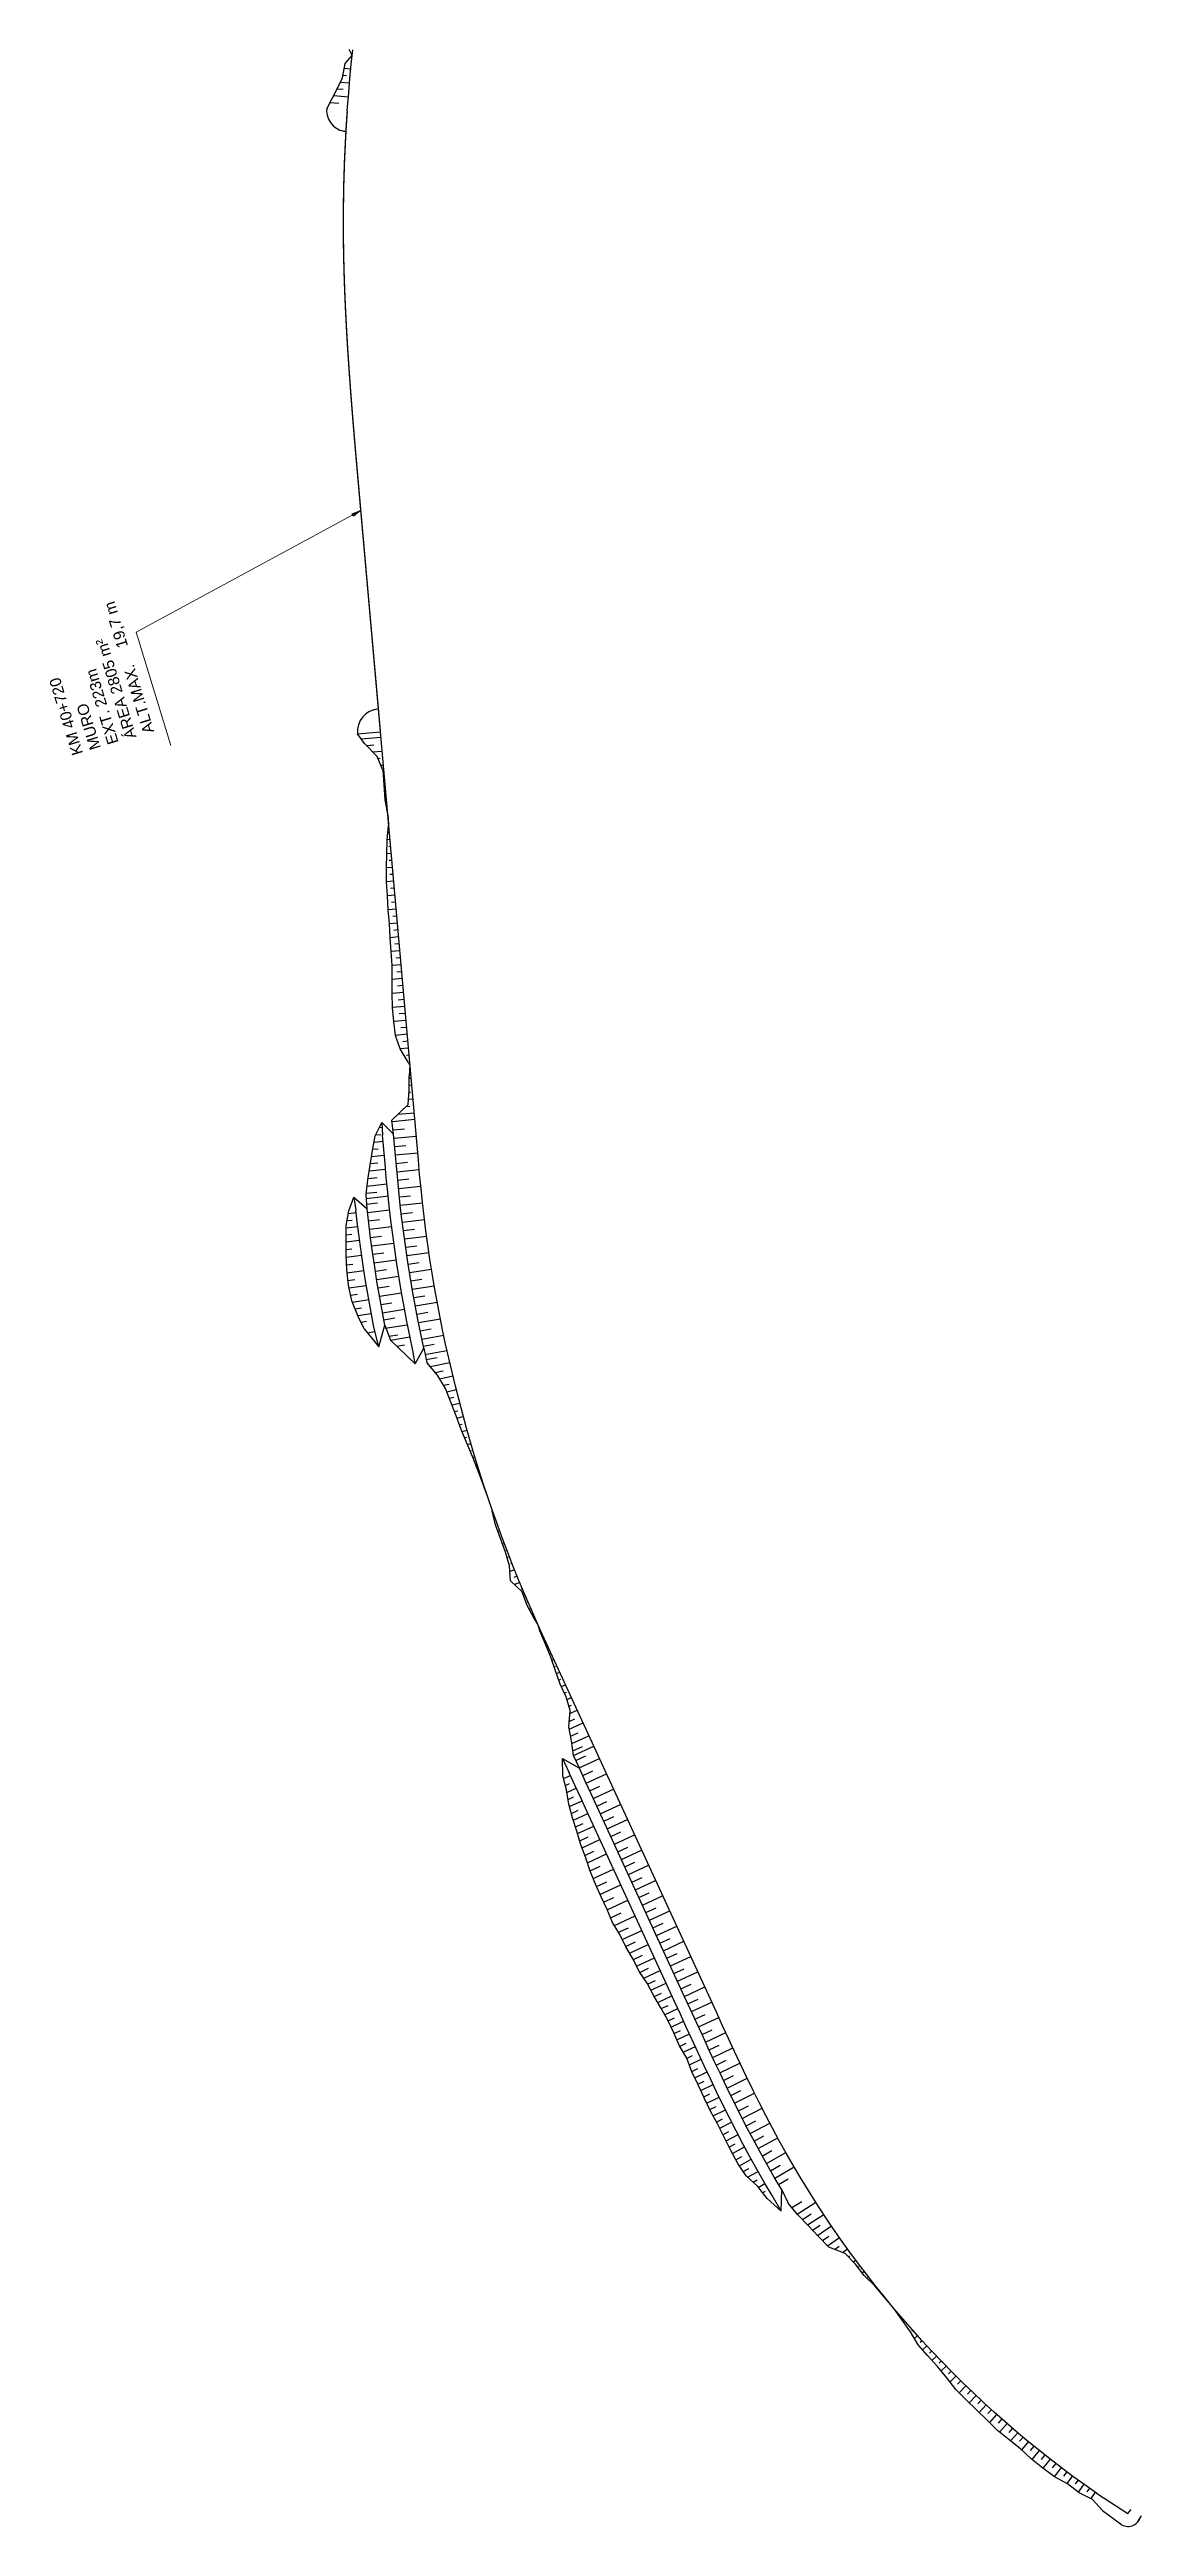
# Model space of a CAD drawing. Header units: metres. Extents: x 288738 to 324331, y 7399322 to 7465117.
# Drawn here: x 320529 to 320921, y 7424764 to 7425651 of the extents above; entities that cross this region are included whole.
import ezdxf

# ---------------------------------------------------------------- set-up
doc = ezdxf.new("R2010")
doc.units = ezdxf.units.M
doc.header["$LTSCALE"] = 10
for name, color, linetype in [('F-HZ-ATERRO-TALUDE', 110, 'Continuous'), ('F-HZ-MUROS', 210, 'Continuous'), ('F-HZ-PIANO-CORTE', 10, 'Continuous'), ('F-HZ-TALUDE', 2, 'Continuous')]:
    doc.layers.add(name, color=color, linetype=linetype)
doc.layers.add('U-HZ-TEXTO-MUROS', color=2, linetype='Continuous', lineweight=0)
doc.styles.add('ARIAL', font='arial.ttf')
doc.styles.add('DIM', font='arial.ttf', dxfattribs={"width": 0.8})
doc.dimstyles.new('U-1_2000', dxfattribs={"dimscale": 2, "dimtxt": 1.5, "dimasz": 0.75, "dimexe": 0.75, "dimexo": 0.75, "dimgap": 0.25, "dimtad": 1, "dimzin": 4, "dimtxsty": 'DIM', "dimblk": 'ARCHTICK', "dimcen": 0.7, "dimdle": 0.75, "dimclrd": 256, "dimclre": 256, "dimclrt": 256, "dimaunit": 1, "dimadec": 3, "dimazin": 2, "dimtfac": 1, "dimtofl": 0, "dimtmove": 0, "dimatfit": 3, "dimldrblk": 'CLOSEDBLANK', "dimfxl": 0, "dimtolj": 1, "dimtzin": 0, "dimlwd": -1, "dimlwe": -1, "dimarcsym": 0})

msp = doc.modelspace()

# ---------------------------------------------------------------- texts
at = {"layer": 'U-HZ-TEXTO-MUROS', "linetype": 'Continuous', "lineweight": -3, "insert": (320567.75, 7425406.991), "char_height": 4, "width": 48.55935, "attachment_point": 7, "rotation": 107.013388, "style": 'ARIAL'}
msp.add_mtext('KM 40+720\\PMURO \\PEXT. 223m\\PÁREA 2805 m²\\PALT.MAX.^I19,7 m', dxfattribs=at)

# ---------------------------------------------------------------- blocks, each defined once
blk = doc.blocks.new('_ArchTick')
at = {"color": 0, "linetype": 'ByBlock', "const_width": 0.15}
blk.add_lwpolyline([(-0.5, -0.5), (0.5, 0.5)], dxfattribs=at)

# ---------------------------------------------------------------- linework, layer by layer
at = {"layer": 'F-HZ-ATERRO-TALUDE', "linetype": 'Continuous', "lineweight": -3}
for p, q in [((320650.993, 7425373.056), (320650.914, 7425373.049)), ((320651.877, 7425363.096), (320650.296, 7425362.955)), ((320651.435, 7425368.076), (320650.433, 7425367.987)), ((320651.214, 7425370.566), (320650.944, 7425370.542)), ((320651.656, 7425365.586), (320651.01, 7425365.528)), ((320652.319, 7425358.115), (320650.174, 7425357.925)), ((320652.098, 7425360.605), (320651.167, 7425360.523)), ((320652.54, 7425355.625), (320651.366, 7425355.521)), ((320652.761, 7425353.135), (320650.212, 7425352.908)), ((320653.203, 7425348.154), (320650.541, 7425347.918)), ((320652.982, 7425350.644), (320651.679, 7425350.529)), ((320653.424, 7425345.664), (320652.05, 7425345.542)), ((320653.645, 7425343.174), (320650.809, 7425342.922)), ((320654.087, 7425338.193), (320651.23, 7425337.94)), ((320653.866, 7425340.684), (320652.443, 7425340.557)), ((320654.529, 7425333.213), (320651.554, 7425332.949)), ((320654.971, 7425328.233), (320651.906, 7425327.961)), ((320654.308, 7425335.703), (320652.85, 7425335.574)), ((320654.75, 7425330.723), (320653.24, 7425330.589)), ((320655.413, 7425323.252), (320652.191, 7425322.966)), ((320655.855, 7425318.272), (320652.243, 7425317.951)), ((320655.192, 7425325.742), (320653.62, 7425325.603)), ((320655.634, 7425320.762), (320653.926, 7425320.61)), ((320656.297, 7425313.291), (320652.219, 7425312.929)), ((320656.076, 7425315.781), (320654.154, 7425315.611)), ((320656.518, 7425310.801), (320654.393, 7425310.612)), ((320656.739, 7425308.311), (320652.316, 7425307.918)), ((320657.181, 7425303.33), (320652.86, 7425302.947)), ((320656.96, 7425305.821), (320654.774, 7425305.627)), ((320657.402, 7425300.84), (320655.279, 7425300.652)), ((320657.623, 7425298.35), (320653.451, 7425297.98)), ((320658.065, 7425293.37), (320655.108, 7425293.107)), ((320657.844, 7425295.86), (320656.062, 7425295.702)), ((320658.286, 7425290.879), (320657.422, 7425290.803)), ((320688.189, 7425127.738), (320688.12, 7425127.716)), ((320689.025, 7425125.382), (320688.653, 7425125.262)), ((320689.861, 7425123.026), (320689.558, 7425122.926)), ((320690.719, 7425120.678), (320690.078, 7425120.463)), ((320691.579, 7425118.331), (320691.246, 7425118.217)), ((320692.46, 7425115.991), (320691.785, 7425115.758)), ((320693.344, 7425113.652), (320693.003, 7425113.533)), ((320694.247, 7425111.321), (320693.409, 7425111.023)), ((320696.08, 7425106.669), (320694.427, 7425106.064)), ((320695.155, 7425108.992), (320694.64, 7425108.806)), ((320697.011, 7425104.349), (320695.803, 7425103.901)), ((320697.959, 7425102.036), (320696.046, 7425101.317)), ((320698.914, 7425099.726), (320698.48, 7425099.561)), ((320699.884, 7425097.421), (320699.316, 7425097.203)), ((320700.862, 7425095.121), (320700.524, 7425094.989)), ((320701.854, 7425092.826), (320701.261, 7425092.593)), ((320702.856, 7425090.536), (320702.665, 7425090.46)), ((320838.745, 7424834.353), (320838.363, 7424834.015)), ((320840.418, 7424832.495), (320839.269, 7424831.466)), ((320842.091, 7424830.637), (320841.326, 7424829.942)), ((320843.789, 7424828.803), (320842.213, 7424827.352)), ((320845.488, 7424826.968), (320844.679, 7424826.214)), ((320847.209, 7424825.156), (320845.569, 7424823.603)), ((320848.934, 7424823.346), (320848.102, 7424822.548)), ((320850.679, 7424821.556), (320848.877, 7424819.803)), ((320852.428, 7424819.77), (320851.447, 7424818.802)), ((320854.196, 7424818.002), (320852.029, 7424815.836)), ((320855.971, 7424816.241), (320854.779, 7424815.033)), ((320857.761, 7424814.497), (320855.304, 7424811.973)), ((320859.56, 7424812.76), (320858.329, 7424811.479)), ((320861.373, 7424811.039), (320858.903, 7424808.433)), ((320863.196, 7424809.329), (320861.956, 7424808.002)), ((320865.032, 7424807.631), (320862.533, 7424804.922)), ((320866.878, 7424805.946), (320865.617, 7424804.56)), ((320868.735, 7424804.272), (320866.163, 7424801.406)), ((320870.606, 7424802.613), (320869.279, 7424801.114)), ((320872.484, 7424800.964), (320869.81, 7424797.901)), ((320874.377, 7424799.331), (320873.083, 7424797.828)), ((320876.277, 7424797.706), (320873.763, 7424794.746)), ((320878.193, 7424796.1), (320876.963, 7424794.632)), ((320880.113, 7424794.499), (320877.677, 7424791.551)), ((320882.052, 7424792.92), (320880.789, 7424791.371)), ((320883.993, 7424791.345), (320881.392, 7424788.109)), ((320885.953, 7424789.793), (320884.658, 7424788.16)), ((320887.914, 7424788.243), (320885.338, 7424784.947)), ((320889.896, 7424786.719), (320888.628, 7424785.073)), ((320891.877, 7424785.195), (320889.38, 7424781.909)), ((320893.88, 7424783.698), (320892.752, 7424782.193)), ((320895.883, 7424782.202), (320893.872, 7424779.48)), ((320897.904, 7424780.731), (320896.899, 7424779.35)), ((320899.928, 7424779.263), (320897.89, 7424776.424)), ((320901.968, 7424777.818), (320901.053, 7424776.525)), ((320904.012, 7424776.379), (320902.438, 7424774.123))]:
    msp.add_line(p, q, dxfattribs=at)
at = {"layer": 'F-HZ-MUROS', "const_width": 0.5}
msp.add_lwpolyline([(320648.01, 7425406.67), (320640.496, 7425491.344, -0.0003145), (320639.324, 7425504.643, -0.0006289), (320638.748, 7425511.32, -0.0012577), (320637.83, 7425522.461, -0.001572), (320637.144, 7425531.411, -0.0021996), (320636.4, 7425542.171, -0.0025126), (320635.836, 7425551.628, -0.0031354), (320635.322, 7425562.257, -0.0034444), (320634.98, 7425571.971, -0.0040545), (320634.767, 7425582.548, -0.0043544), (320634.734, 7425592.431, -0.0130348), (320635.626, 7425620.763, -0.0036488), (320636.162, 7425629.027, -0.0036488)], format="xyb", dxfattribs=at)
at = {"layer": 'F-HZ-PIANO-CORTE'}
for p, q in [((320633.71, 7425639.281), (320636.967, 7425638.995)), ((320634.618, 7425641.72), (320635.904, 7425641.603)), ((320635.048, 7425644.2), (320637.424, 7425643.974)), ((320630.02, 7425632.002), (320633.185, 7425631.761)), ((320631.289, 7425634.434), (320636.547, 7425634.012)), ((320632.523, 7425636.86), (320634.637, 7425636.682)), ((320639.802, 7425405.942), (320648.01, 7425406.67)), ((320641.134, 7425404.102), (320648.183, 7425404.728)), ((320642.988, 7425401.757), (320645.696, 7425401.997)), ((320645.213, 7425399.444), (320648.625, 7425399.747)), ((320647.109, 7425397.103), (320647.977, 7425397.18)), ((320648.168, 7425394.687), (320649.067, 7425394.767)), ((320649.651, 7425382.27), (320649.911, 7425382.293)), ((320650.095, 7425379.799), (320650.392, 7425379.826)), ((320658.063, 7425275.091), (320659.674, 7425275.237)), ((320658.251, 7425277.619), (320658.852, 7425277.673)), ((320658.324, 7425280.136), (320659.232, 7425280.217)), ((320658.354, 7425282.649), (320658.682, 7425282.678)), ((320647.596, 7425264.977), (320648.597, 7425265.073)), ((320652.359, 7425267.165), (320660.322, 7425267.929)), ((320654.292, 7425269.719), (320660.116, 7425270.256)), ((320657.166, 7425272.497), (320658.531, 7425272.622)), ((320645.243, 7425257.196), (320647.219, 7425257.39)), ((320645.737, 7425259.761), (320648.973, 7425260.073)), ((320646.335, 7425262.338), (320648.123, 7425262.513)), ((320652.626, 7425264.163), (320656.607, 7425264.552)), ((320652.892, 7425261.16), (320660.856, 7425261.924)), ((320653.159, 7425258.158), (320657.14, 7425258.547)), ((320644.029, 7425249.513), (320649.859, 7425250.112)), ((320644.44, 7425252.078), (320647.038, 7425252.34)), ((320644.833, 7425254.637), (320649.415, 7425255.092)), ((320653.425, 7425255.155), (320661.386, 7425255.948)), ((320653.692, 7425252.151), (320657.672, 7425252.555)), ((320653.96, 7425249.146), (320661.917, 7425249.971)), ((320642.949, 7425241.452), (320646.77, 7425241.869)), ((320642.995, 7425239.551), (320650.942, 7425240.47)), ((320643.244, 7425244.015), (320650.351, 7425244.775)), ((320643.583, 7425246.76), (320646.84, 7425247.101)), ((320654.237, 7425246.139), (320658.215, 7425246.562)), ((320654.527, 7425243.133), (320662.48, 7425243.998)), ((320654.839, 7425240.127), (320658.815, 7425240.571)), ((320635.694, 7425229.069), (320639.939, 7425229.579)), ((320636.116, 7425231.647), (320637.879, 7425231.854)), ((320636.555, 7425234.223), (320639.353, 7425234.545)), ((320643.003, 7425237.594), (320646.975, 7425238.066)), ((320643.375, 7425234.591), (320651.322, 7425235.51)), ((320643.726, 7425231.587), (320647.698, 7425232.058)), ((320644.098, 7425228.584), (320652.039, 7425229.553)), ((320655.161, 7425237.122), (320663.109, 7425238.031)), ((320655.512, 7425234.118), (320659.484, 7425234.584)), ((320655.873, 7425231.114), (320663.815, 7425232.073)), ((320635.739, 7425221.293), (320637.73, 7425221.55)), ((320635.742, 7425224.011), (320640.573, 7425224.62)), ((320635.761, 7425226.546), (320637.788, 7425226.796)), ((320644.479, 7425225.581), (320648.448, 7425226.079)), ((320644.889, 7425222.581), (320652.823, 7425223.604)), ((320656.254, 7425228.111), (320660.223, 7425228.604)), ((320656.654, 7425225.109), (320664.59, 7425226.123)), ((320657.066, 7425222.107), (320661.032, 7425222.629)), ((320635.775, 7425218.576), (320641.305, 7425219.309)), ((320635.934, 7425215.772), (320638.086, 7425216.065)), ((320636.13, 7425212.97), (320642.123, 7425213.808)), ((320645.308, 7425219.58), (320649.273, 7425220.107)), ((320645.75, 7425216.581), (320653.676, 7425217.665)), ((320646.207, 7425213.584), (320650.168, 7425214.142)), ((320657.506, 7425219.108), (320665.434, 7425220.183)), ((320657.956, 7425216.109), (320661.917, 7425216.663)), ((320658.429, 7425213.113), (320666.347, 7425214.253)), ((320636.376, 7425210.239), (320638.916, 7425210.603)), ((320636.761, 7425207.526), (320642.978, 7425208.442)), ((320637.357, 7425204.988), (320639.872, 7425205.368)), ((320638.021, 7425202.462), (320643.837, 7425203.364)), ((320646.68, 7425210.587), (320654.597, 7425211.736)), ((320647.175, 7425207.593), (320651.131, 7425208.185)), ((320647.679, 7425204.6), (320655.586, 7425205.819)), ((320658.917, 7425210.117), (320662.874, 7425210.705)), ((320659.421, 7425207.123), (320667.329, 7425208.334)), ((320659.949, 7425204.132), (320663.9, 7425204.756)), ((320638.958, 7425200.057), (320641.239, 7425200.42)), ((320639.893, 7425197.656), (320644.718, 7425198.442)), ((320641.035, 7425195.292), (320642.991, 7425195.619)), ((320648.212, 7425201.61), (320652.163, 7425202.237)), ((320648.754, 7425198.62), (320656.649, 7425199.914)), ((320649.224, 7425196.131), (320653.168, 7425196.794)), ((320649.727, 7425193.137), (320657.634, 7425194.356)), ((320660.486, 7425201.141), (320668.382, 7425202.427)), ((320661.051, 7425198.154), (320664.996, 7425198.817)), ((320661.628, 7425195.168), (320669.51, 7425196.534)), ((320643.38, 7425191.513), (320645.886, 7425191.902)), ((320651.054, 7425190.273), (320654.211, 7425190.775)), ((320651.591, 7425188.834), (320658.565, 7425190.099)), ((320653.858, 7425186.681), (320656.651, 7425187.201)), ((320662.224, 7425192.184), (320666.161, 7425192.888)), ((320662.84, 7425189.203), (320670.707, 7425190.655)), ((320663.362, 7425186.72), (320667.292, 7425187.464)), ((320663.938, 7425183.734), (320671.821, 7425185.1)), ((320664.446, 7425181.922), (320668.383, 7425182.626)), ((320665.845, 7425179.456), (320672.853, 7425180.888)), ((320667.688, 7425177.253), (320670.553, 7425177.853)), ((320669.259, 7425175.005), (320673.998, 7425176.021)), ((320670.61, 7425172.718), (320672.599, 7425173.155)), ((320671.766, 7425170.396), (320675.191, 7425171.165)), ((320672.714, 7425168.032), (320674.26, 7425168.387)), ((320673.637, 7425165.666), (320676.432, 7425166.322)), ((320674.526, 7425163.294), (320675.799, 7425163.6)), ((320675.409, 7425160.925), (320677.721, 7425161.491)), ((320676.282, 7425158.555), (320677.334, 7425158.818)), ((320677.187, 7425156.195), (320679.058, 7425156.673)), ((320678.179, 7425153.861), (320678.963, 7425154.066)), ((320679.17, 7425151.531), (320680.443, 7425151.868)), ((320680.167, 7425149.205), (320680.662, 7425149.339)), ((320681.15, 7425146.878), (320681.874, 7425147.078)), ((320682.052, 7425144.532), (320682.333, 7425144.611)), ((320682.951, 7425142.187), (320683.354, 7425142.302)), ((320683.81, 7425139.832), (320683.964, 7425139.876)), ((320684.669, 7425137.478), (320684.88, 7425137.54)), ((320684.807, 7425137.099), (320684.907, 7425137.128)), ((320685.664, 7425134.746), (320685.794, 7425134.785)), ((320705.685, 7425083.509), (320705.962, 7425083.622)), ((320706.679, 7425081.216), (320706.843, 7425081.283)), ((320707.636, 7425078.907), (320708.052, 7425079.08)), ((320708.555, 7425076.581), (320708.827, 7425076.695)), ((320709.427, 7425074.235), (320710.144, 7425074.539)), ((320710.243, 7425071.864), (320710.717, 7425072.066)), ((320711.08, 7425069.501), (320712.237, 7425069.998)), ((320711.945, 7425067.148), (320712.614, 7425067.438)), ((320712.88, 7425064.825), (320714.33, 7425065.457)), ((320713.917, 7425062.547), (320714.647, 7425062.867)), ((320714.832, 7425060.215), (320716.423, 7425060.916)), ((320715.546, 7425057.793), (320716.507, 7425058.219)), ((320715.654, 7425052.356), (320717.608, 7425053.23)), ((320715.913, 7425055.216), (320718.515, 7425056.375)), ((320715.646, 7425049.605), (320720.608, 7425051.834)), ((320716.14, 7425047.049), (320718.902, 7425048.295)), ((320716.588, 7425044.471), (320722.721, 7425047.248)), ((320716.942, 7425041.878), (320720.355, 7425043.427)), ((320717.18, 7425040.133), (320724.447, 7425043.479)), ((320717.989, 7425038.402), (320721.622, 7425040.076)), ((320719.245, 7425035.677), (320726.511, 7425039.025)), ((320720.501, 7425032.953), (320724.137, 7425034.62)), ((320713.649, 7425031.919), (320716.063, 7425033.024)), ((320714.27, 7425029.452), (320715.69, 7425030.103)), ((320714.823, 7425026.952), (320718.156, 7425028.483)), ((320721.759, 7425030.223), (320729.028, 7425033.562)), ((320723.016, 7425027.494), (320726.65, 7425029.166)), ((320724.273, 7425024.766), (320731.54, 7425028.113)), ((320715.26, 7425024.4), (320717.231, 7425025.306)), ((320715.777, 7425021.884), (320720.248, 7425023.942)), ((320716.438, 7425019.434), (320718.866, 7425020.553)), ((320717.134, 7425017.002), (320722.341, 7425019.401)), ((320725.529, 7425022.04), (320729.162, 7425023.714)), ((320726.785, 7425019.315), (320734.051, 7425022.664)), ((320728.041, 7425016.591), (320731.674, 7425018.265)), ((320729.296, 7425013.866), (320736.562, 7425017.214)), ((320717.893, 7425014.599), (320720.64, 7425015.865)), ((320718.637, 7425012.189), (320724.434, 7425014.86)), ((320719.397, 7425009.617), (320722.471, 7425011.033)), ((320720.227, 7425007.076), (320726.656, 7425010.039)), ((320730.552, 7425011.141), (320734.185, 7425012.816)), ((320731.808, 7425008.417), (320739.073, 7425011.765)), ((320721.205, 7425004.405), (320724.524, 7425005.934)), ((320722.162, 7425001.723), (320729.03, 7425004.888)), ((320723.162, 7424998.879), (320726.724, 7425000.521)), ((320724.273, 7424996.086), (320731.542, 7424999.436)), ((320733.063, 7425005.692), (320736.696, 7425007.366)), ((320734.319, 7425002.968), (320741.584, 7425006.316)), ((320735.574, 7425000.243), (320739.207, 7425001.917)), ((320736.83, 7424997.518), (320744.096, 7425000.867)), ((320725.442, 7424993.238), (320729.136, 7424994.94)), ((320726.667, 7424990.416), (320734.117, 7424993.849)), ((320738.086, 7424994.794), (320741.718, 7424996.468)), ((320739.341, 7424992.069), (320746.607, 7424995.418)), ((320740.597, 7424989.345), (320744.23, 7424991.019)), ((320727.957, 7424987.647), (320731.676, 7424989.361)), ((320729.276, 7424984.891), (320736.674, 7424988.3)), ((320730.461, 7424982.066), (320734.208, 7424983.793)), ((320731.822, 7424979.322), (320739.237, 7424982.739)), ((320741.853, 7424986.62), (320749.118, 7424989.968)), ((320743.108, 7424983.895), (320746.741, 7424985.57)), ((320744.364, 7424981.171), (320751.629, 7424984.519)), ((320733.339, 7424976.847), (320736.891, 7424978.484)), ((320734.669, 7424974.286), (320741.65, 7424977.503)), ((320735.864, 7424971.798), (320739.335, 7424973.398)), ((320737.276, 7424969.41), (320743.96, 7424972.49)), ((320745.619, 7424978.446), (320749.252, 7424980.12)), ((320746.875, 7424975.722), (320754.141, 7424979.07)), ((320748.131, 7424972.997), (320751.763, 7424974.671)), ((320749.386, 7424970.272), (320756.652, 7424973.621)), ((320738.629, 7424967.126), (320741.847, 7424968.609)), ((320739.775, 7424964.747), (320746.17, 7424967.694)), ((320740.905, 7424962.515), (320744.061, 7424963.969)), ((320750.642, 7424967.548), (320754.275, 7424969.222)), ((320751.897, 7424964.823), (320759.163, 7424968.172)), ((320753.153, 7424962.099), (320756.786, 7424963.773)), ((320742.335, 7424960.421), (320748.263, 7424963.153)), ((320743.733, 7424958.313), (320746.521, 7424959.598)), ((320744.902, 7424956.099), (320750.355, 7424958.612)), ((320746.083, 7424953.89), (320748.742, 7424955.116)), ((320754.409, 7424959.374), (320761.674, 7424962.722)), ((320755.664, 7424956.649), (320759.297, 7424958.323)), ((320756.921, 7424953.922), (320764.185, 7424957.273)), ((320747.342, 7424951.717), (320752.448, 7424954.071)), ((320748.597, 7424949.541), (320751.046, 7424950.671)), ((320749.823, 7424947.35), (320754.541, 7424949.53)), ((320751.034, 7424945.152), (320753.31, 7424946.206)), ((320758.179, 7424951.193), (320761.81, 7424952.871)), ((320759.437, 7424948.462), (320766.697, 7424951.824)), ((320760.697, 7424945.729), (320764.325, 7424947.414)), ((320761.958, 7424942.994), (320769.208, 7424946.375)), ((320752.13, 7424942.899), (320756.634, 7424944.989)), ((320753.215, 7424940.641), (320755.448, 7424941.68)), ((320754.189, 7424938.329), (320758.727, 7424940.448)), ((320755.184, 7424936.026), (320757.479, 7424937.102)), ((320763.221, 7424940.256), (320766.843, 7424941.954)), ((320764.488, 7424937.518), (320771.725, 7424940.928)), ((320756.521, 7424933.882), (320760.825, 7424935.91)), ((320757.848, 7424931.734), (320759.861, 7424932.687)), ((320758.697, 7424929.359), (320762.932, 7424931.375)), ((320759.547, 7424926.982), (320761.768, 7424928.046)), ((320765.758, 7424934.779), (320769.372, 7424936.493)), ((320767.035, 7424932.04), (320774.254, 7424935.487)), ((320768.32, 7424929.303), (320771.924, 7424931.037)), ((320769.61, 7424926.565), (320776.808, 7424930.058)), ((320760.641, 7424924.72), (320765.055, 7424926.848)), ((320761.743, 7424922.461), (320763.932, 7424923.524)), ((320762.804, 7424920.181), (320767.199, 7424922.332)), ((320770.915, 7424923.832), (320774.508, 7424925.591)), ((320772.227, 7424921.099), (320779.397, 7424924.646)), ((320773.555, 7424918.372), (320777.133, 7424920.16)), ((320774.895, 7424915.648), (320782.035, 7424919.256)), ((320763.863, 7424917.899), (320766.071, 7424918.988)), ((320764.959, 7424915.633), (320769.371, 7424917.828)), ((320766.062, 7424913.37), (320768.264, 7424914.475)), ((320767.238, 7424911.143), (320771.576, 7424913.34)), ((320776.249, 7424912.928), (320779.81, 7424914.749)), ((320777.623, 7424910.216), (320784.727, 7424913.895)), ((320768.436, 7424908.927), (320770.563, 7424910.014)), ((320769.595, 7424906.69), (320773.819, 7424908.872)), ((320770.737, 7424904.443), (320772.846, 7424905.544)), ((320771.866, 7424902.188), (320776.105, 7424904.425)), ((320779.006, 7424907.506), (320782.549, 7424909.364)), ((320780.42, 7424904.809), (320787.483, 7424908.565)), ((320781.845, 7424902.116), (320785.366, 7424904.015)), ((320783.294, 7424899.433), (320790.312, 7424903.274)), ((320772.988, 7424899.928), (320775.127, 7424901.069)), ((320774.138, 7424897.681), (320778.44, 7424900.004)), ((320775.317, 7424895.448), (320777.472, 7424896.626)), ((320776.586, 7424893.264), (320780.828, 7424895.611)), ((320784.767, 7424896.76), (320788.263, 7424898.703)), ((320786.255, 7424894.093), (320793.221, 7424898.027)), ((320787.776, 7424891.443), (320791.246, 7424893.434)), ((320789.309, 7424888.798), (320796.219, 7424892.829)), ((320778.001, 7424891.162), (320780.024, 7424892.295)), ((320779.554, 7424889.139), (320783.272, 7424891.249)), ((320781.487, 7424887.339), (320783.004, 7424888.211)), ((320783.366, 7424885.516), (320785.772, 7424886.919)), ((320784.935, 7424883.52), (320785.993, 7424884.146)), ((320790.613, 7424886.606), (320794.055, 7424888.644)), ((320795.422, 7424878.314), (320798.914, 7424880.499)), ((320797.348, 7424875.962), (320803.985, 7424880.192)), ((320799.193, 7424874.014), (320802.294, 7424876.021)), ((320801.052, 7424872.083), (320806.808, 7424875.865)), ((320802.816, 7424870.198), (320805.509, 7424871.994)), ((320804.573, 7424868.316), (320809.598, 7424871.717)), ((320806.362, 7424866.461), (320808.69, 7424868.06)), ((320808.156, 7424864.618), (320812.444, 7424867.606)), ((320810.692, 7424863.305), (320812.291, 7424864.436)), ((320813.488, 7424862.201), (320815.345, 7424863.533)), ((320815.612, 7424860.636), (320816.215, 7424861.074)), ((320817.375, 7424858.817), (320818.301, 7424859.5)), ((320819.013, 7424856.91), (320819.406, 7424857.205)), ((320820.556, 7424854.935), (320821.311, 7424855.508)), ((320822.225, 7424853.057), (320822.53, 7424853.292)), ((320824.025, 7424851.283), (320824.374, 7424851.556)), ((320832.219, 7424841.824), (320832.239, 7424841.841)), ((320833.791, 7424839.879), (320833.878, 7424839.953))]:
    msp.add_line(p, q, dxfattribs=at)
at = {"layer": 'F-HZ-TALUDE'}
for p, q in [((320832.083, 7424842.063), (320825.085, 7424850.239)), ((320837.899, 7424833.818), (320832.083, 7424842.063))]:
    msp.add_line(p, q, dxfattribs=at)
for points in [[(320635.343, 7425645.907), (320637.901, 7425648.8), (320636.866, 7425650.917)], [(320648.929, 7425392.952), (320649.651, 7425382.27), (320650.74, 7425375.914), (320650.914, 7425373.049)], [(320658.009, 7425288.345), (320658.607, 7425287.258), (320658.362, 7425283.351)], [(320646.166, 7425261.984), (320648.482, 7425266.832), (320648.781, 7425262.233)], [(320648.482, 7425266.832), (320652.763, 7425262.612)], [(320652.763, 7425262.612), (320652.135, 7425267.636)], [(320636.708, 7425235.116), (320638.537, 7425240.05), (320639.252, 7425235.407)], [(320638.537, 7425240.05), (320643.227, 7425235.861), (320642.902, 7425241.041)], [(320647.513, 7425186.477), (320649.588, 7425194.205), (320651.591, 7425188.834), (320660.522, 7425180.354), (320659.594, 7425185.206)], [(320642.209, 7425192.94), (320647.513, 7425186.477), (320645.645, 7425193.529)], [(320660.522, 7425180.354), (320663.523, 7425185.956), (320664.696, 7425180.829)], [(320705.148, 7425084.746), (320704.354, 7425087.175), (320703.02, 7425089.392)], [(320713.2, 7425039.119), (320719.3, 7425035.558), (320717.18, 7425040.133)], [(320713.411, 7425032.864), (320713.2, 7425039.119), (320715.663, 7425033.894)], [(320791.52, 7424877.07), (320791.76, 7424884.679), (320794.123, 7424879.901)], [(320786.502, 7424881.527), (320791.52, 7424877.07), (320788.329, 7424882.622)], [(320904.543, 7424776.004), (320915.785, 7424768.718), (320916.96, 7424770.263)], [(320906.691, 7424769.899), (320913.421, 7424764.789)], [(320919.206, 7424765.665), (320920.625, 7424767.89)]]:
    msp.add_lwpolyline(points, dxfattribs=at)
at = {"layer": 'F-HZ-TALUDE', "linetype": 'Continuous', "lineweight": -3}
for points in [[(320636.162, 7425629.027), (320636.257, 7425630.317), (320636.66, 7425635.452), (320637.103, 7425640.576), (320637.585, 7425645.688), (320638.103, 7425650.787)], [(320628.772, 7425629.559), (320629.405, 7425630.825), (320632.021, 7425635.835), (320634.461, 7425640.815), (320635.343, 7425645.907)], [(320648.929, 7425392.952), (320646.811, 7425397.783), (320642.361, 7425402.408), (320639.802, 7425405.942)], [(320683.302, 7425142.461), (320681.775, 7425147.399), (320680.298, 7425152.353), (320678.871, 7425157.323), (320677.495, 7425162.31), (320676.17, 7425167.311), (320674.896, 7425172.326), (320673.673, 7425177.356), (320672.501, 7425182.399), (320671.381, 7425187.456), (320670.314, 7425192.518), (320669.3, 7425197.584), (320668.339, 7425202.652), (320667.432, 7425207.722), (320666.578, 7425212.793), (320665.776, 7425217.864), (320665.028, 7425222.934), (320664.332, 7425228.003), (320663.688, 7425233.069), (320663.097, 7425238.132), (320662.558, 7425243.192), (320662.071, 7425248.248), (320661.621, 7425253.298), (320648.01, 7425406.67)], [(320658.009, 7425288.345), (320655.108, 7425293.107), (320653.451, 7425297.98), (320652.86, 7425302.947), (320652.316, 7425307.918), (320652.219, 7425312.929), (320652.243, 7425317.951), (320652.191, 7425322.966), (320651.906, 7425327.961), (320651.554, 7425332.949), (320651.23, 7425337.94), (320650.809, 7425342.922), (320650.541, 7425347.918), (320650.212, 7425352.908), (320650.174, 7425357.925), (320650.296, 7425362.955), (320650.433, 7425367.987), (320650.914, 7425373.049)], [(320652.135, 7425267.636), (320657.926, 7425273.231), (320658.302, 7425278.311), (320658.362, 7425283.351)], [(320642.902, 7425241.041), (320643.507, 7425246.297), (320644.359, 7425251.549), (320645.161, 7425256.77), (320646.166, 7425261.984)], [(320659.594, 7425185.206), (320658.505, 7425190.382), (320657.473, 7425195.556), (320656.495, 7425200.728), (320655.572, 7425205.895), (320654.704, 7425211.058), (320653.89, 7425216.215), (320653.131, 7425221.365), (320652.425, 7425226.508), (320651.773, 7425231.643), (320651.175, 7425236.77), (320650.629, 7425241.887), (320650.137, 7425246.994), (320649.682, 7425252.089), (320649.231, 7425257.169), (320648.781, 7425262.233)], [(320663.523, 7425185.956), (320662.442, 7425191.094), (320661.415, 7425196.232), (320660.443, 7425201.369), (320659.525, 7425206.504), (320658.662, 7425211.636), (320657.852, 7425216.764), (320657.096, 7425221.888), (320656.394, 7425227.006), (320655.745, 7425232.118), (320655.149, 7425237.224), (320654.606, 7425242.322), (320654.115, 7425247.412), (320653.662, 7425252.492), (320653.212, 7425257.559), (320652.763, 7425262.612)], [(320642.209, 7425192.94), (320640.027, 7425197.312), (320637.843, 7425202.92), (320636.532, 7425208.503), (320636.031, 7425214.075), (320635.737, 7425219.245), (320635.742, 7425224.448), (320635.789, 7425229.731), (320636.708, 7425235.116)], [(320645.645, 7425193.529), (320644.65, 7425198.803), (320643.712, 7425204.068), (320642.83, 7425209.322), (320642.004, 7425214.566), (320641.234, 7425219.796), (320640.519, 7425225.014), (320639.858, 7425230.218), (320639.252, 7425235.407)], [(320649.588, 7425194.205), (320648.598, 7425199.445), (320647.665, 7425204.677), (320646.788, 7425209.901), (320645.966, 7425215.115), (320645.199, 7425220.319), (320644.487, 7425225.512), (320643.83, 7425230.693), (320643.227, 7425235.861)], [(320686.44, 7425132.617), (320684.669, 7425137.478), (320682.894, 7425142.344), (320681.029, 7425147.193), (320678.969, 7425152.001), (320676.919, 7425156.828), (320675.113, 7425161.73), (320673.273, 7425166.637), (320671.312, 7425171.53), (320668.515, 7425176.264), (320664.696, 7425180.829)], [(320825.281, 7424850.393), (320822.083, 7424854.489), (320818.942, 7424858.63), (320815.86, 7424862.814), (320812.836, 7424867.042), (320809.871, 7424871.312), (320806.967, 7424875.623), (320804.123, 7424879.974), (320801.34, 7424884.365), (320798.621, 7424888.792), (320795.97, 7424893.247), (320793.387, 7424897.729), (320790.872, 7424902.236), (320788.425, 7424906.767), (320786.04, 7424911.318), (320783.712, 7424915.885), (320781.435, 7424920.463), (320779.201, 7424925.049), (320777.005, 7424929.64), (320774.84, 7424934.232), (320772.699, 7424938.822), (320770.578, 7424943.407), (320768.466, 7424947.984), (320707.528, 7425080.216), (320705.399, 7425084.848), (320703.306, 7425089.506), (320701.257, 7425094.192), (320699.252, 7425098.907), (320697.293, 7425103.649), (320695.378, 7425108.419), (320693.509, 7425113.216), (320691.685, 7425118.04), (320689.91, 7425122.887), (320688.184, 7425127.753), (320686.507, 7425132.637), (320684.88, 7425137.54), (320683.302, 7425142.461)], [(320703.02, 7425089.392), (320700.537, 7425093.911), (320698.754, 7425098.716), (320694.645, 7425102.663), (320694.301, 7425108.028), (320692.827, 7425112.976), (320691.016, 7425117.812), (320689.292, 7425122.683), (320688.047, 7425127.709)], [(320717.18, 7425040.133), (320716.467, 7425045.356), (320715.482, 7425050.459), (320716.005, 7425056.235), (320714.561, 7425061.132), (320712.461, 7425065.746), (320710.706, 7425070.518), (320709.047, 7425075.336), (320707.176, 7425080.07), (320705.148, 7425084.746)], [(320791.76, 7424884.679), (320789.056, 7424889.224), (320786.424, 7424893.79), (320783.864, 7424898.378), (320781.377, 7424902.983), (320778.955, 7424907.603), (320776.595, 7424912.233), (320774.288, 7424916.869), (320772.028, 7424921.507), (320769.809, 7424926.143), (320767.625, 7424930.775), (320765.469, 7424935.398), (320763.334, 7424940.011), (320761.213, 7424944.609), (320759.101, 7424949.191), (320756.998, 7424953.756), (320723.507, 7425026.429), (320721.406, 7425030.988), (320719.3, 7425035.558)], [(320786.502, 7424881.527), (320783.152, 7424885.788), (320779.042, 7424889.615), (320776.043, 7424894.071), (320773.556, 7424898.784), (320771.198, 7424903.535), (320768.808, 7424908.238), (320766.312, 7424912.858), (320764.023, 7424917.553), (320761.837, 7424922.268), (320759.571, 7424926.915), (320757.831, 7424931.782), (320755.105, 7424936.153), (320753.128, 7424940.848), (320750.912, 7424945.402), (320748.446, 7424949.812), (320745.923, 7424954.166), (320743.584, 7424958.594), (320740.723, 7424962.781), (320738.552, 7424967.286), (320735.961, 7424971.597), (320733.795, 7424976.104), (320731.162, 7424980.396), (320729.226, 7424985.009), (320727.058, 7424989.516), (320725.066, 7424994.103), (320723.206, 7424998.752), (320721.541, 7425003.489), (320719.816, 7425008.2), (320718.384, 7425013.046), (320716.865, 7425017.852), (320715.54, 7425022.762), (320714.662, 7425027.892), (320713.411, 7425032.864)], [(320788.329, 7424882.622), (320785.598, 7424887.212), (320782.942, 7424891.821), (320780.36, 7424896.448), (320777.852, 7424901.091), (320775.413, 7424905.745), (320773.036, 7424910.407), (320770.714, 7424915.072), (320768.442, 7424919.735), (320766.212, 7424924.395), (320764.018, 7424929.046), (320761.854, 7424933.687), (320759.712, 7424938.313), (320757.586, 7424942.922), (320755.471, 7424947.511), (320753.365, 7424952.081), (320721.971, 7425020.205), (320719.874, 7425024.756), (320717.771, 7425029.319), (320715.663, 7425033.894)], [(320825.085, 7424850.239), (320821.345, 7424853.925), (320818.137, 7424858.032), (320814.47, 7424861.813), (320808.648, 7424864.112), (320804.916, 7424867.948), (320801.26, 7424871.866), (320797.516, 7424875.757), (320794.123, 7424879.901)], [(320904.543, 7424776.004), (320900.297, 7424778.995), (320896.093, 7424782.045), (320891.931, 7424785.153), (320887.814, 7424788.32), (320883.742, 7424791.544), (320879.715, 7424794.824), (320875.734, 7424798.161), (320871.8, 7424801.553), (320867.914, 7424805.001), (320864.077, 7424808.502), (320860.289, 7424812.057), (320856.551, 7424815.665), (320852.864, 7424819.325), (320849.229, 7424823.036), (320845.645, 7424826.798), (320842.115, 7424830.61), (320838.638, 7424834.471), (320835.216, 7424838.381), (320831.849, 7424842.338), (320828.537, 7424846.343), (320825.281, 7424850.393)], [(320906.691, 7424769.899), (320903.035, 7424773.835), (320898.254, 7424776.142), (320894.107, 7424779.353), (320889.436, 7424781.868), (320885.236, 7424785.023), (320881.14, 7424788.312), (320877.297, 7424791.907), (320873.204, 7424795.195), (320869.095, 7424798.471), (320865.378, 7424802.192), (320861.591, 7424805.825), (320857.826, 7424809.479), (320854.097, 7424813.167), (320850.861, 7424817.344), (320847.562, 7424821.434), (320844.025, 7424825.284), (320840.58, 7424829.215), (320837.899, 7424833.818)]]:
    msp.add_lwpolyline(points, dxfattribs=at)
at = {"layer": 'F-HZ-TALUDE'}
for centre, radius, start, end in [((320636.162, 7425629.027), 7.409, 175.881319, 266.242234), ((320648.01, 7425406.67), 8.241, 95.071433, 185.071433), ((320915.785, 7424768.718), 4.586, 226.609123, 336.67213)]:
    msp.add_arc(centre, radius, start, end, dxfattribs=at)

msp.set_redraw_order([(e.dxf.handle, doc.entitydb.next_handle()) for e in msp.query("TEXT MTEXT ATTDEF DIMENSION ARC_DIMENSION")])  # texts and dimensions are drawn at this point

# ---------------------------------------------------------------- leaders
at = {"layer": 'U-HZ-TEXTO-MUROS', "linetype": 'Continuous', "lineweight": -3}
msp.add_leader([(320640.82, 7425485.722), (320560.567, 7425442.296), (320572.963, 7425401.786)], dimstyle='U-1_2000', override={"dimscale": 1, "dimasz": 3}, dxfattribs=at)

doc.saveas('drawing.dxf')
